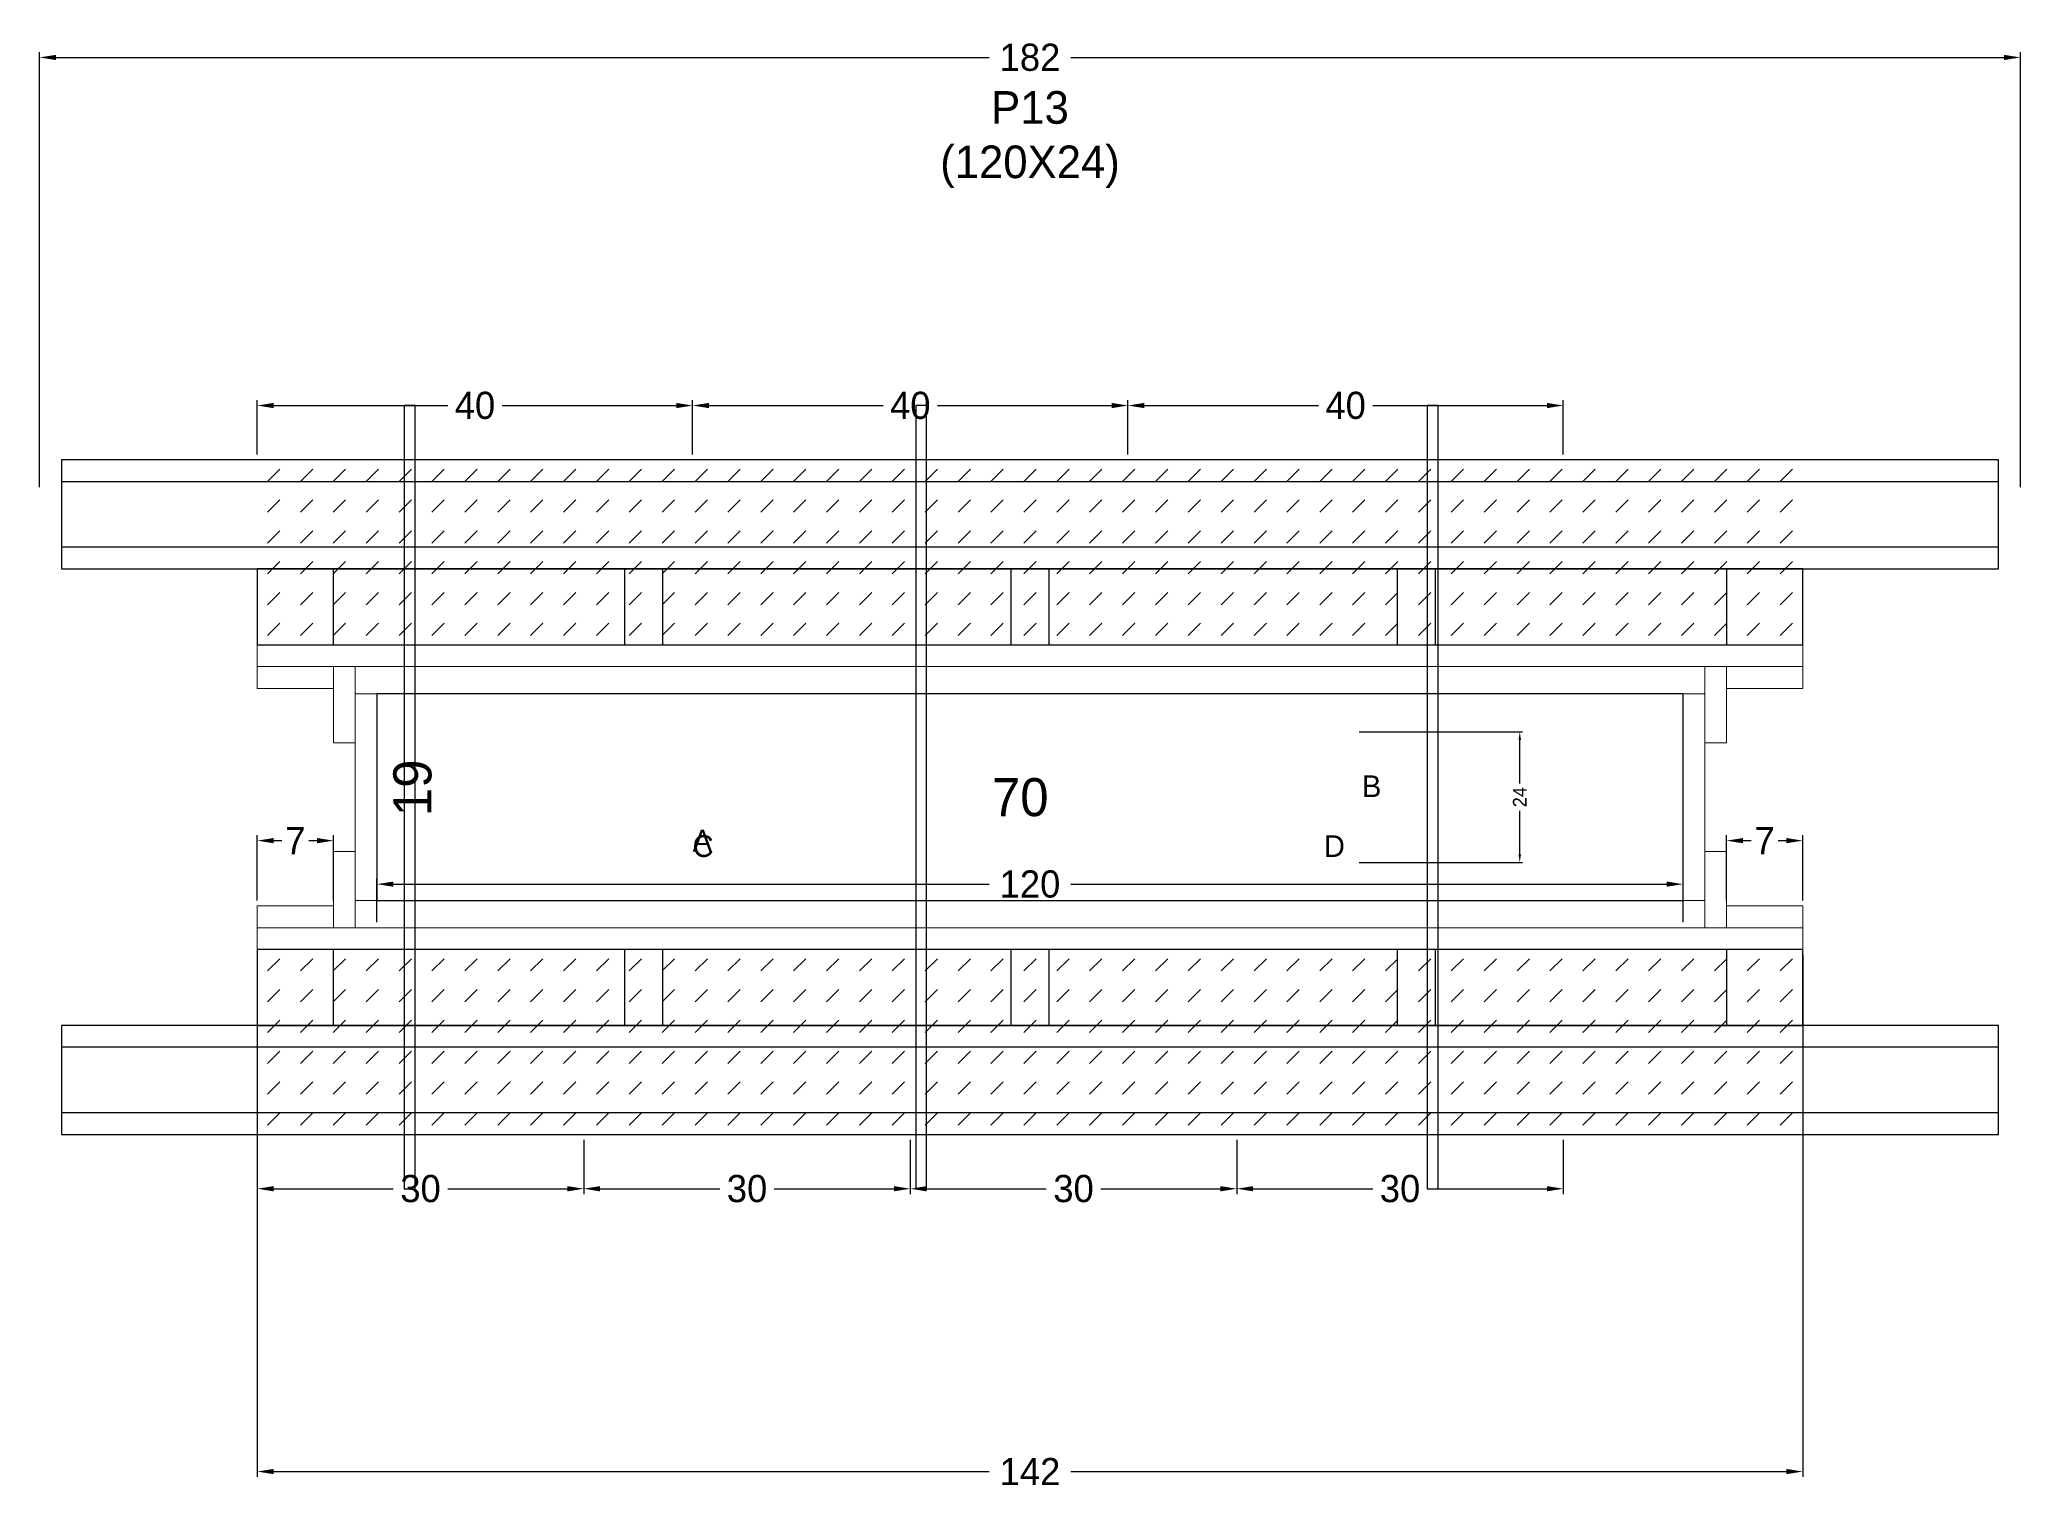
# Model space of a CAD drawing. Header units: centimetres. Extents: x -10500 to 4295, y -421 to 295.
# Drawn here: x -182 to 182, y 12.7 to 279.3 of the extents above; entities that cross this region are included whole.
import ezdxf

# ---------------------------------------------------------------- set-up
doc = ezdxf.new("R2010")
doc.units = ezdxf.units.CM
for name, color, linetype in [('CHAPA', 140, 'Continuous'), ('COTA', 241, 'Continuous'), ('Hachura', 251, 'Continuous'), ('Madeira', 30, 'Continuous'), ('NOMENCLATURA', 7, 'Continuous'), ('Painéis', 200, 'Continuous'), ('Perfil Metálico', 150, 'Continuous'), ('SARRAFO', 251, 'Continuous'), ('TEXTO_GERAL', 7, 'Continuous')]:
    doc.layers.add(name, color=color, linetype=linetype)
doc.dimstyles.new('cotax2', dxfattribs={"dimtxt": 2.5, "dimasz": 1.5, "dimexe": 0.5, "dimexo": 0.5, "dimgap": 0.5, "dimtad": 1, "dimcen": 2.5, "dimazin": 3, "dimtfac": 1, "dimtmove": 0, "dimatfit": 3})

msp = doc.modelspace()

# ---------------------------------------------------------------- texts
at = {"layer": 'COTA'}
msp.add_text('19', height=7, rotation=90, dxfattribs=at).set_placement((-110, 136.5))
msp.add_text('70', height=7, dxfattribs=at).set_placement((-7, 136.5))
at = {"layer": 'NOMENCLATURA', "insert": (0, 252), "char_height": 6, "attachment_point": 8}
msp.add_mtext('P13\\P(120X24)', dxfattribs=at)
at = {"layer": 'TEXTO_GERAL'}
for s, p in [('B', (61, 140)), ('A', (-62, 130)), ('C', (-62, 129)), ('D', (54, 129))]:
    msp.add_text(s, height=4, dxfattribs=at).set_placement(p)

# ---------------------------------------------------------------- blocks, each defined once
blk = doc.blocks.new('_CLOSEDFILLED')
at = {"color": 0, "linetype": 'BYBLOCK'}
blk.add_solid([(-1, 0.16), (0, 0), (-1, -0.16)], dxfattribs=at)
blk = doc.blocks.new('*D14')
for p, q in [((-142, 111), (-142, 15)), ((142, 111), (142, 15)), ((-139, 16), (-7.5, 16)), ((7.5, 16), (139, 16))]:
    blk.add_line(p, q)
at = {"layer": 'Defpoints'}
for p in [(-142, 112), (142, 112), (-142, 16)]:
    blk.add_point(p, dxfattribs=at)
at = {"layer": 'COTA', "xscale": 3, "yscale": 3, "rotation": 180}
blk.add_blockref('_CLOSEDFILLED', (-142, 16), dxfattribs=at)
at = {"layer": 'COTA', "xscale": 3, "yscale": 3}
blk.add_blockref('_CLOSEDFILLED', (142, 16), dxfattribs=at)
at = {"layer": 'COTA', "insert": (0, 16), "char_height": 5, "attachment_point": 5}
blk.add_mtext('142', dxfattribs=at)
blk = doc.blocks.new('*D15')
for p, q in [((-142, 77), (-142, 67)), ((-82, 77), (-82, 67)), ((-139, 68), (-117, 68)), ((-107, 68), (-85, 68))]:
    blk.add_line(p, q)
at = {"layer": 'Defpoints'}
for p in [(-142, 78), (-82, 78), (-142, 68)]:
    blk.add_point(p, dxfattribs=at)
at = {"layer": 'COTA', "xscale": 3, "yscale": 3, "rotation": 180}
blk.add_blockref('_CLOSEDFILLED', (-142, 68), dxfattribs=at)
at = {"layer": 'COTA', "xscale": 3, "yscale": 3}
blk.add_blockref('_CLOSEDFILLED', (-82, 68), dxfattribs=at)
at = {"layer": 'COTA', "insert": (-112, 68), "char_height": 5, "attachment_point": 5}
blk.add_mtext('30', dxfattribs=at)
blk = doc.blocks.new('*D16')
for p, q in [((-82, 77), (-82, 67)), ((-22, 77), (-22, 67)), ((-79, 68), (-57, 68)), ((-47, 68), (-25, 68))]:
    blk.add_line(p, q)
at = {"layer": 'Defpoints'}
for p in [(-82, 78), (-22, 78), (-82, 68)]:
    blk.add_point(p, dxfattribs=at)
at = {"layer": 'COTA', "xscale": 3, "yscale": 3, "rotation": 180}
blk.add_blockref('_CLOSEDFILLED', (-82, 68), dxfattribs=at)
at = {"layer": 'COTA', "xscale": 3, "yscale": 3}
blk.add_blockref('_CLOSEDFILLED', (-22, 68), dxfattribs=at)
at = {"layer": 'COTA', "insert": (-52, 68), "char_height": 5, "attachment_point": 5}
blk.add_mtext('30', dxfattribs=at)
blk = doc.blocks.new('*D17')
for p, q in [((-22, 77), (-22, 67)), ((38, 77), (38, 67)), ((-19, 68), (3, 68)), ((13, 68), (35, 68))]:
    blk.add_line(p, q)
at = {"layer": 'Defpoints'}
for p in [(-22, 78), (38, 78), (-22, 68)]:
    blk.add_point(p, dxfattribs=at)
at = {"layer": 'COTA', "xscale": 3, "yscale": 3, "rotation": 180}
blk.add_blockref('_CLOSEDFILLED', (-22, 68), dxfattribs=at)
at = {"layer": 'COTA', "xscale": 3, "yscale": 3}
blk.add_blockref('_CLOSEDFILLED', (38, 68), dxfattribs=at)
at = {"layer": 'COTA', "insert": (8, 68), "char_height": 5, "attachment_point": 5}
blk.add_mtext('30', dxfattribs=at)
blk = doc.blocks.new('*D18')
for p, q in [((38, 77), (38, 67)), ((98, 77), (98, 67)), ((41, 68), (63, 68)), ((73, 68), (95, 68))]:
    blk.add_line(p, q)
at = {"layer": 'Defpoints'}
for p in [(38, 78), (98, 78), (38, 68)]:
    blk.add_point(p, dxfattribs=at)
at = {"layer": 'COTA', "xscale": 3, "yscale": 3, "rotation": 180}
blk.add_blockref('_CLOSEDFILLED', (38, 68), dxfattribs=at)
at = {"layer": 'COTA', "xscale": 3, "yscale": 3}
blk.add_blockref('_CLOSEDFILLED', (98, 68), dxfattribs=at)
at = {"layer": 'COTA', "insert": (68, 68), "char_height": 5, "attachment_point": 5}
blk.add_mtext('30', dxfattribs=at)
blk = doc.blocks.new('*D19')
for p, q in [((-142, 203), (-142, 213)), ((-139, 212), (-107, 212)), ((-97, 212), (-65, 212)), ((-62, 203), (-62, 213))]:
    blk.add_line(p, q)
at = {"layer": 'Defpoints'}
for p in [(-142, 212), (-142, 202), (-62, 202)]:
    blk.add_point(p, dxfattribs=at)
at = {"layer": 'COTA', "xscale": 3, "yscale": 3, "rotation": 180}
blk.add_blockref('_CLOSEDFILLED', (-142, 212), dxfattribs=at)
at = {"layer": 'COTA', "xscale": 3, "yscale": 3}
blk.add_blockref('_CLOSEDFILLED', (-62, 212), dxfattribs=at)
at = {"layer": 'COTA', "insert": (-102, 212), "char_height": 5, "attachment_point": 5}
blk.add_mtext('40', dxfattribs=at)
blk = doc.blocks.new('*D20')
for p, q in [((-62, 203), (-62, 213)), ((-59, 212), (-27, 212)), ((-17, 212), (15, 212)), ((18, 203), (18, 213))]:
    blk.add_line(p, q)
at = {"layer": 'Defpoints'}
for p in [(-62, 212), (-62, 202), (18, 202)]:
    blk.add_point(p, dxfattribs=at)
at = {"layer": 'COTA', "xscale": 3, "yscale": 3, "rotation": 180}
blk.add_blockref('_CLOSEDFILLED', (-62, 212), dxfattribs=at)
at = {"layer": 'COTA', "xscale": 3, "yscale": 3}
blk.add_blockref('_CLOSEDFILLED', (18, 212), dxfattribs=at)
at = {"layer": 'COTA', "insert": (-22, 212), "char_height": 5, "attachment_point": 5}
blk.add_mtext('40', dxfattribs=at)
blk = doc.blocks.new('*D21')
for p, q in [((18, 203), (18, 213)), ((21, 212), (53, 212)), ((63, 212), (95, 212)), ((98, 203), (98, 213))]:
    blk.add_line(p, q)
at = {"layer": 'Defpoints'}
for p in [(18, 212), (18, 202), (98, 202)]:
    blk.add_point(p, dxfattribs=at)
at = {"layer": 'COTA', "xscale": 3, "yscale": 3, "rotation": 180}
blk.add_blockref('_CLOSEDFILLED', (18, 212), dxfattribs=at)
at = {"layer": 'COTA', "xscale": 3, "yscale": 3}
blk.add_blockref('_CLOSEDFILLED', (98, 212), dxfattribs=at)
at = {"layer": 'COTA', "insert": (58, 212), "char_height": 5, "attachment_point": 5}
blk.add_mtext('40', dxfattribs=at)
blk = doc.blocks.new('*D22')
for p, q in [((-120, 117), (-120, 125)), ((-117, 124), (-7.5, 124)), ((7.5, 124), (117, 124)), ((120, 117), (120, 125))]:
    blk.add_line(p, q)
at = {"layer": 'Defpoints'}
for p in [(-120, 124), (-120, 116), (120, 116)]:
    blk.add_point(p, dxfattribs=at)
at = {"layer": 'COTA', "xscale": 3, "yscale": 3, "rotation": 180}
blk.add_blockref('_CLOSEDFILLED', (-120, 124), dxfattribs=at)
at = {"layer": 'COTA', "xscale": 3, "yscale": 3}
blk.add_blockref('_CLOSEDFILLED', (120, 124), dxfattribs=at)
at = {"layer": 'COTA', "insert": (0, 124), "char_height": 5, "attachment_point": 5}
blk.add_mtext('120', dxfattribs=at)
blk = doc.blocks.new('*D23')
for p, q in [((60.5, 152), (90.5, 152)), ((90, 142.5), (90, 150.5)), ((90, 129.5), (90, 137.5)), ((60.5, 128), (90.5, 128))]:
    blk.add_line(p, q)
at = {"layer": 'Defpoints'}
for p in [(60, 152), (60, 128), (90, 128)]:
    blk.add_point(p, dxfattribs=at)
at = {"layer": 'COTA', "xscale": 1.5, "yscale": 1.5}
for p, rotation in [((90, 152), 90), ((90, 128), 270)]:
    blk.add_blockref('_CLOSEDFILLED', p, dxfattribs=dict(at, rotation=rotation))
at = {"layer": 'COTA', "insert": (90, 140), "char_height": 2.5, "attachment_point": 5, "rotation": 90}
blk.add_mtext('24', dxfattribs=at)
blk = doc.blocks.new('*D24')
for p, q in [((-142, 121), (-142, 133)), ((-139, 132), (-137.5, 132)), ((-132.5, 132), (-131, 132)), ((-128, 121), (-128, 133))]:
    blk.add_line(p, q)
at = {"layer": 'Defpoints'}
for p in [(-142, 132), (-142, 120), (-128, 120)]:
    blk.add_point(p, dxfattribs=at)
at = {"layer": 'COTA', "xscale": 3, "yscale": 3, "rotation": 180}
blk.add_blockref('_CLOSEDFILLED', (-142, 132), dxfattribs=at)
at = {"layer": 'COTA', "xscale": 3, "yscale": 3}
blk.add_blockref('_CLOSEDFILLED', (-128, 132), dxfattribs=at)
at = {"layer": 'COTA', "insert": (-135, 132), "char_height": 5, "attachment_point": 5}
blk.add_mtext('7', dxfattribs=at)
blk = doc.blocks.new('*D25')
for p, q in [((128, 121), (128, 133)), ((131, 132), (132.5, 132)), ((137.5, 132), (139, 132)), ((142, 121), (142, 133))]:
    blk.add_line(p, q)
at = {"layer": 'Defpoints'}
for p in [(128, 132), (128, 120), (142, 120)]:
    blk.add_point(p, dxfattribs=at)
at = {"layer": 'COTA', "xscale": 3, "yscale": 3, "rotation": 180}
blk.add_blockref('_CLOSEDFILLED', (128, 132), dxfattribs=at)
at = {"layer": 'COTA', "xscale": 3, "yscale": 3}
blk.add_blockref('_CLOSEDFILLED', (142, 132), dxfattribs=at)
at = {"layer": 'COTA', "insert": (135, 132), "char_height": 5, "attachment_point": 5}
blk.add_mtext('7', dxfattribs=at)
blk = doc.blocks.new('*D26')
for p, q in [((-182, 197), (-182, 277)), ((182, 197), (182, 277)), ((-179, 276), (-7.5, 276)), ((7.5, 276), (179, 276))]:
    blk.add_line(p, q)
at = {"layer": 'Defpoints'}
for p in [(-182, 276), (-182, 196), (182, 196)]:
    blk.add_point(p, dxfattribs=at)
at = {"layer": 'cota', "xscale": 3, "yscale": 3, "rotation": 180}
blk.add_blockref('_CLOSEDFILLED', (-182, 276), dxfattribs=at)
at = {"layer": 'cota', "xscale": 3, "yscale": 3}
blk.add_blockref('_CLOSEDFILLED', (182, 276), dxfattribs=at)
at = {"layer": 'cota', "insert": (0, 276), "char_height": 5, "attachment_point": 5}
blk.add_mtext('182', dxfattribs=at)

# ---------------------------------------------------------------- dimensions: what is measured, and where the dimension line sits
at = {"layer": 'cota'}
dim = msp.add_linear_dim(base=(-182, 276), p1=(-182, 196), p2=(182, 196), dimstyle='cotax2', dxfattribs=at)
dim.commit()
dim.dimension.update_dxf_attribs({"geometry": '*D26', "text_midpoint": (0, 276)})
at = {"layer": 'COTA'}
for base, p1, p2, picture, middle in [((-142, 212), (-142, 202), (-62, 202), '*D19', (-102, 212)), ((-62, 212), (-62, 202), (18, 202), '*D20', (-22, 212)), ((18, 212), (18, 202), (98, 202), '*D21', (58, 212)), ((-142, 132), (-142, 120), (-128, 120), '*D24', (-135, 132)), ((128, 132), (128, 120), (142, 120), '*D25', (135, 132)), ((-120, 124), (-120, 116), (120, 116), '*D22', (0, 124)), ((-142, 16), (-142, 112), (142, 112), '*D14', (0, 16)), ((-142, 68), (-142, 78), (-82, 78), '*D15', (-112, 68)), ((-82, 68), (-82, 78), (-22, 78), '*D16', (-52, 68)), ((-22, 68), (-22, 78), (38, 78), '*D17', (8, 68)), ((38, 68), (38, 78), (98, 78), '*D18', (68, 68))]:
    dim = msp.add_linear_dim(base=base, p1=p1, p2=p2, dimstyle='cotax2', dxfattribs=at)
    dim.commit()
    dim.dimension.update_dxf_attribs({"geometry": picture, "text_midpoint": middle})
dim = msp.add_linear_dim(base=(90, 128), p1=(60, 128), p2=(60, 152), angle=90, dimstyle='cotax2', dxfattribs=at)
dim.commit()
dim.dimension.update_dxf_attribs({"geometry": '*D23', "text_midpoint": (90, 140)})

# ---------------------------------------------------------------- linework, layer by layer
at = {"layer": 'CHAPA', "lineweight": 18}
for points in [[(-142, 164), (142, 164), (142, 168), (-142, 168)], [(-142, 164), (142, 164), (142, 168), (-142, 168)], [(-124, 121), (-120, 121), (-120, 159), (-124, 159)], [(-124, 121), (-120, 121), (-120, 159), (-124, 159)], [(120, 121), (124, 121), (124, 159), (120, 159)], [(120, 121), (124, 121), (124, 159), (120, 159)], [(-142, 112), (142, 112), (142, 116), (-142, 116)], [(-142, 112), (142, 112), (142, 116), (-142, 116)]]:
    msp.add_lwpolyline(points, close=True, dxfattribs=at)
at = {"layer": 'Hachura'}
for p, q in [((-140.112, 198.033), (-137.845, 200.3)), ((-134.07, 198.033), (-131.803, 200.3)), ((-128.027, 198.033), (-125.76, 200.3)), ((-121.984, 198.033), (-119.718, 200.3)), ((-115.942, 198.033), (-113.675, 200.3)), ((-109.899, 198.033), (-107.633, 200.3)), ((-103.857, 198.033), (-101.59, 200.3)), ((-97.814, 198.033), (-95.548, 200.3)), ((-91.772, 198.033), (-89.505, 200.3)), ((-85.729, 198.033), (-83.462, 200.3)), ((-79.687, 198.033), (-77.42, 200.3)), ((-73.644, 198.033), (-71.377, 200.3)), ((-67.601, 198.033), (-65.335, 200.3)), ((-61.559, 198.033), (-59.292, 200.3)), ((-55.516, 198.033), (-53.25, 200.3)), ((-49.474, 198.033), (-47.207, 200.3)), ((-43.431, 198.033), (-41.165, 200.3)), ((-37.389, 198.033), (-35.122, 200.3)), ((-31.346, 198.033), (-29.079, 200.3)), ((-25.304, 198.033), (-23.037, 200.3)), ((-19.261, 198.033), (-16.994, 200.3)), ((-13.218, 198.033), (-10.952, 200.3)), ((-7.176, 198.033), (-4.909, 200.3)), ((-1.133, 198.033), (1.133, 200.3)), ((4.909, 198.033), (7.176, 200.3)), ((10.952, 198.033), (13.218, 200.3)), ((16.994, 198.033), (19.261, 200.3)), ((23.037, 198.033), (25.304, 200.3)), ((29.079, 198.033), (31.346, 200.3)), ((35.122, 198.033), (37.389, 200.3)), ((41.165, 198.033), (43.431, 200.3)), ((47.207, 198.033), (49.474, 200.3)), ((53.25, 198.033), (55.516, 200.3)), ((59.292, 198.033), (61.559, 200.3)), ((65.335, 198.033), (67.601, 200.3)), ((71.377, 198.033), (73.644, 200.3)), ((77.42, 198.033), (79.687, 200.3)), ((83.462, 198.033), (85.729, 200.3)), ((89.505, 198.033), (91.772, 200.3)), ((95.548, 198.033), (97.814, 200.3)), ((101.59, 198.033), (103.857, 200.3)), ((107.633, 198.033), (109.899, 200.3)), ((113.675, 198.033), (115.942, 200.3)), ((119.718, 198.033), (121.984, 200.3)), ((125.76, 198.033), (128.027, 200.3)), ((131.803, 198.033), (134.07, 200.3)), ((137.845, 198.033), (140.112, 200.3)), ((-140.112, 192.367), (-137.845, 194.633)), ((-134.07, 192.367), (-131.803, 194.633)), ((-128.027, 192.367), (-125.76, 194.633)), ((-121.984, 192.367), (-119.718, 194.633)), ((-115.942, 192.367), (-113.675, 194.633)), ((-109.899, 192.367), (-107.633, 194.633)), ((-103.857, 192.367), (-101.59, 194.633)), ((-97.814, 192.367), (-95.548, 194.633)), ((-91.772, 192.367), (-89.505, 194.633)), ((-85.729, 192.367), (-83.462, 194.633)), ((-79.687, 192.367), (-77.42, 194.633)), ((-73.644, 192.367), (-71.377, 194.633)), ((-67.601, 192.367), (-65.335, 194.633)), ((-61.559, 192.367), (-59.292, 194.633)), ((-55.516, 192.367), (-53.25, 194.633)), ((-49.474, 192.367), (-47.207, 194.633)), ((-43.431, 192.367), (-41.165, 194.633)), ((-37.389, 192.367), (-35.122, 194.633)), ((-31.346, 192.367), (-29.079, 194.633)), ((-25.304, 192.367), (-23.037, 194.633)), ((-19.261, 192.367), (-16.994, 194.633)), ((-13.218, 192.367), (-10.952, 194.633)), ((-7.176, 192.367), (-4.909, 194.633)), ((-1.133, 192.367), (1.133, 194.633)), ((4.909, 192.367), (7.176, 194.633)), ((10.952, 192.367), (13.218, 194.633)), ((16.994, 192.367), (19.261, 194.633)), ((23.037, 192.367), (25.304, 194.633)), ((29.079, 192.367), (31.346, 194.633)), ((35.122, 192.367), (37.389, 194.633)), ((41.165, 192.367), (43.431, 194.633)), ((47.207, 192.367), (49.474, 194.633)), ((53.25, 192.367), (55.516, 194.633)), ((59.292, 192.367), (61.559, 194.633)), ((65.335, 192.367), (67.601, 194.633)), ((71.377, 192.367), (73.644, 194.633)), ((77.42, 192.367), (79.687, 194.633)), ((83.462, 192.367), (85.729, 194.633)), ((89.505, 192.367), (91.772, 194.633)), ((95.548, 192.367), (97.814, 194.633)), ((101.59, 192.367), (103.857, 194.633)), ((107.633, 192.367), (109.899, 194.633)), ((113.675, 192.367), (115.942, 194.633)), ((119.718, 192.367), (121.984, 194.633)), ((125.76, 192.367), (128.027, 194.633)), ((131.803, 192.367), (134.07, 194.633)), ((137.845, 192.367), (140.112, 194.633)), ((-140.112, 186.7), (-137.845, 188.967)), ((-134.07, 186.7), (-131.803, 188.967)), ((-128.027, 186.7), (-125.76, 188.967)), ((-121.984, 186.7), (-119.718, 188.967)), ((-115.942, 186.7), (-113.675, 188.967)), ((-109.899, 186.7), (-107.633, 188.967)), ((-103.857, 186.7), (-101.59, 188.967)), ((-97.814, 186.7), (-95.548, 188.967)), ((-91.772, 186.7), (-89.505, 188.967)), ((-85.729, 186.7), (-83.462, 188.967)), ((-79.687, 186.7), (-77.42, 188.967)), ((-73.644, 186.7), (-71.377, 188.967)), ((-67.601, 186.7), (-65.335, 188.967)), ((-61.559, 186.7), (-59.292, 188.967)), ((-55.516, 186.7), (-53.25, 188.967)), ((-49.474, 186.7), (-47.207, 188.967)), ((-43.431, 186.7), (-41.165, 188.967)), ((-37.389, 186.7), (-35.122, 188.967)), ((-31.346, 186.7), (-29.079, 188.967)), ((-25.304, 186.7), (-23.037, 188.967)), ((-19.261, 186.7), (-16.994, 188.967)), ((-13.218, 186.7), (-10.952, 188.967)), ((-7.176, 186.7), (-4.909, 188.967)), ((-1.133, 186.7), (1.133, 188.967)), ((4.909, 186.7), (7.176, 188.967)), ((10.952, 186.7), (13.218, 188.967)), ((16.994, 186.7), (19.261, 188.967)), ((23.037, 186.7), (25.304, 188.967)), ((29.079, 186.7), (31.346, 188.967)), ((35.122, 186.7), (37.389, 188.967)), ((41.165, 186.7), (43.431, 188.967)), ((47.207, 186.7), (49.474, 188.967)), ((53.25, 186.7), (55.516, 188.967)), ((59.292, 186.7), (61.559, 188.967)), ((65.335, 186.7), (67.601, 188.967)), ((71.377, 186.7), (73.644, 188.967)), ((77.42, 186.7), (79.687, 188.967)), ((83.462, 186.7), (85.729, 188.967)), ((89.505, 186.7), (91.772, 188.967)), ((95.548, 186.7), (97.814, 188.967)), ((101.59, 186.7), (103.857, 188.967)), ((107.633, 186.7), (109.899, 188.967)), ((113.675, 186.7), (115.942, 188.967)), ((119.718, 186.7), (121.984, 188.967)), ((125.76, 186.7), (128.027, 188.967)), ((131.803, 186.7), (134.07, 188.967)), ((137.845, 186.7), (140.112, 188.967)), ((-140.112, 181.033), (-137.845, 183.3)), ((-134.07, 181.033), (-131.803, 183.3)), ((-128.027, 181.033), (-125.76, 183.3)), ((-121.984, 181.033), (-119.718, 183.3)), ((-115.942, 181.033), (-113.675, 183.3)), ((-109.899, 181.033), (-107.633, 183.3)), ((-103.857, 181.033), (-101.59, 183.3)), ((-97.814, 181.033), (-95.548, 183.3)), ((-91.772, 181.033), (-89.505, 183.3)), ((-85.729, 181.033), (-83.462, 183.3)), ((-79.687, 181.033), (-77.42, 183.3)), ((-73.644, 181.033), (-71.377, 183.3)), ((-67.601, 181.033), (-65.335, 183.3)), ((-61.559, 181.033), (-59.292, 183.3)), ((-55.516, 181.033), (-53.25, 183.3)), ((-49.474, 181.033), (-47.207, 183.3)), ((-43.431, 181.033), (-41.165, 183.3)), ((-37.389, 181.033), (-35.122, 183.3)), ((-31.346, 181.033), (-29.079, 183.3)), ((-25.304, 181.033), (-23.037, 183.3)), ((-19.261, 181.033), (-16.994, 183.3)), ((-13.218, 181.033), (-10.952, 183.3)), ((-7.176, 181.033), (-4.909, 183.3)), ((-1.133, 181.033), (1.133, 183.3)), ((4.909, 181.033), (7.176, 183.3)), ((10.952, 181.033), (13.218, 183.3)), ((16.994, 181.033), (19.261, 183.3)), ((23.037, 181.033), (25.304, 183.3)), ((29.079, 181.033), (31.346, 183.3)), ((35.122, 181.033), (37.389, 183.3)), ((41.165, 181.033), (43.431, 183.3)), ((47.207, 181.033), (49.474, 183.3)), ((53.25, 181.033), (55.516, 183.3)), ((59.292, 181.033), (61.559, 183.3)), ((65.335, 181.033), (67.601, 183.3)), ((71.377, 181.033), (73.644, 183.3)), ((77.42, 181.033), (79.687, 183.3)), ((83.462, 181.033), (85.729, 183.3)), ((89.505, 181.033), (91.772, 183.3)), ((95.548, 181.033), (97.814, 183.3)), ((101.59, 181.033), (103.857, 183.3)), ((107.633, 181.033), (109.899, 183.3)), ((113.675, 181.033), (115.942, 183.3)), ((119.718, 181.033), (121.984, 183.3)), ((125.76, 181.033), (128.027, 183.3)), ((131.803, 181.033), (134.07, 183.3)), ((137.845, 181.033), (140.112, 183.3)), ((-140.112, 175.367), (-137.845, 177.633)), ((-134.07, 175.367), (-131.803, 177.633)), ((-128.027, 175.367), (-125.76, 177.633)), ((-121.984, 175.367), (-119.718, 177.633)), ((-115.942, 175.367), (-113.675, 177.633)), ((-109.899, 175.367), (-107.633, 177.633)), ((-103.857, 175.367), (-101.59, 177.633)), ((-97.814, 175.367), (-95.548, 177.633)), ((-91.772, 175.367), (-89.505, 177.633)), ((-85.729, 175.367), (-83.462, 177.633)), ((-79.687, 175.367), (-77.42, 177.633)), ((-73.644, 175.367), (-71.377, 177.633)), ((-67.601, 175.367), (-65.335, 177.633)), ((-61.559, 175.367), (-59.292, 177.633)), ((-55.516, 175.367), (-53.25, 177.633)), ((-49.474, 175.367), (-47.207, 177.633)), ((-43.431, 175.367), (-41.165, 177.633)), ((-37.389, 175.367), (-35.122, 177.633)), ((-31.346, 175.367), (-29.079, 177.633)), ((-25.304, 175.367), (-23.037, 177.633)), ((-19.261, 175.367), (-16.994, 177.633)), ((-13.218, 175.367), (-10.952, 177.633)), ((-7.176, 175.367), (-4.909, 177.633)), ((-1.133, 175.367), (1.133, 177.633)), ((4.909, 175.367), (7.176, 177.633)), ((10.952, 175.367), (13.218, 177.633)), ((16.994, 175.367), (19.261, 177.633)), ((23.037, 175.367), (25.304, 177.633)), ((29.079, 175.367), (31.346, 177.633)), ((35.122, 175.367), (37.389, 177.633)), ((41.165, 175.367), (43.431, 177.633)), ((47.207, 175.367), (49.474, 177.633)), ((53.25, 175.367), (55.516, 177.633)), ((59.292, 175.367), (61.559, 177.633)), ((65.335, 175.367), (67.601, 177.633)), ((71.377, 175.367), (73.644, 177.633)), ((77.42, 175.367), (79.687, 177.633)), ((83.462, 175.367), (85.729, 177.633)), ((89.505, 175.367), (91.772, 177.633)), ((95.548, 175.367), (97.814, 177.633)), ((101.59, 175.367), (103.857, 177.633)), ((107.633, 175.367), (109.899, 177.633)), ((113.675, 175.367), (115.942, 177.633)), ((119.718, 175.367), (121.984, 177.633)), ((125.76, 175.367), (128.027, 177.633)), ((131.803, 175.367), (134.07, 177.633)), ((137.845, 175.367), (140.112, 177.633)), ((-140.112, 169.7), (-137.845, 171.967)), ((-134.07, 169.7), (-131.803, 171.967)), ((-128.027, 169.7), (-125.76, 171.967)), ((-121.984, 169.7), (-119.718, 171.967)), ((-115.942, 169.7), (-113.675, 171.967)), ((-109.899, 169.7), (-107.633, 171.967)), ((-103.857, 169.7), (-101.59, 171.967)), ((-97.814, 169.7), (-95.548, 171.967)), ((-91.772, 169.7), (-89.505, 171.967)), ((-85.729, 169.7), (-83.462, 171.967)), ((-79.687, 169.7), (-77.42, 171.967)), ((-73.644, 169.7), (-71.377, 171.967)), ((-67.601, 169.7), (-65.335, 171.967)), ((-61.559, 169.7), (-59.292, 171.967)), ((-55.516, 169.7), (-53.25, 171.967)), ((-49.474, 169.7), (-47.207, 171.967)), ((-43.431, 169.7), (-41.165, 171.967)), ((-37.389, 169.7), (-35.122, 171.967)), ((-31.346, 169.7), (-29.079, 171.967)), ((-25.304, 169.7), (-23.037, 171.967)), ((-19.261, 169.7), (-16.994, 171.967)), ((-13.218, 169.7), (-10.952, 171.967)), ((-7.176, 169.7), (-4.909, 171.967)), ((-1.133, 169.7), (1.133, 171.967)), ((4.909, 169.7), (7.176, 171.967)), ((10.952, 169.7), (13.218, 171.967)), ((16.994, 169.7), (19.261, 171.967)), ((23.037, 169.7), (25.304, 171.967)), ((29.079, 169.7), (31.346, 171.967)), ((35.122, 169.7), (37.389, 171.967)), ((41.165, 169.7), (43.431, 171.967)), ((47.207, 169.7), (49.474, 171.967)), ((53.25, 169.7), (55.516, 171.967)), ((59.292, 169.7), (61.559, 171.967)), ((65.335, 169.7), (67.601, 171.967)), ((71.377, 169.7), (73.644, 171.967)), ((77.42, 169.7), (79.687, 171.967)), ((83.462, 169.7), (85.729, 171.967)), ((89.505, 169.7), (91.772, 171.967)), ((95.548, 169.7), (97.814, 171.967)), ((101.59, 169.7), (103.857, 171.967)), ((107.633, 169.7), (109.899, 171.967)), ((113.675, 169.7), (115.942, 171.967)), ((119.718, 169.7), (121.984, 171.967)), ((125.76, 169.7), (128.027, 171.967)), ((131.803, 169.7), (134.07, 171.967)), ((137.845, 169.7), (140.112, 171.967)), ((-140.112, 108.033), (-137.845, 110.3)), ((-134.07, 108.033), (-131.803, 110.3)), ((-128.027, 108.033), (-125.76, 110.3)), ((-121.984, 108.033), (-119.718, 110.3)), ((-115.942, 108.033), (-113.675, 110.3)), ((-109.899, 108.033), (-107.633, 110.3)), ((-103.857, 108.033), (-101.59, 110.3)), ((-97.814, 108.033), (-95.548, 110.3)), ((-91.772, 108.033), (-89.505, 110.3)), ((-85.729, 108.033), (-83.462, 110.3)), ((-79.687, 108.033), (-77.42, 110.3)), ((-73.644, 108.033), (-71.377, 110.3)), ((-67.601, 108.033), (-65.335, 110.3)), ((-61.559, 108.033), (-59.292, 110.3)), ((-55.516, 108.033), (-53.25, 110.3)), ((-49.474, 108.033), (-47.207, 110.3)), ((-43.431, 108.033), (-41.165, 110.3)), ((-37.389, 108.033), (-35.122, 110.3)), ((-31.346, 108.033), (-29.079, 110.3)), ((-25.304, 108.033), (-23.037, 110.3)), ((-19.261, 108.033), (-16.994, 110.3)), ((-13.218, 108.033), (-10.952, 110.3)), ((-7.176, 108.033), (-4.909, 110.3)), ((-1.133, 108.033), (1.133, 110.3)), ((4.909, 108.033), (7.176, 110.3)), ((10.952, 108.033), (13.218, 110.3)), ((16.994, 108.033), (19.261, 110.3)), ((23.037, 108.033), (25.304, 110.3)), ((29.079, 108.033), (31.346, 110.3)), ((35.122, 108.033), (37.389, 110.3)), ((41.165, 108.033), (43.431, 110.3)), ((47.207, 108.033), (49.474, 110.3)), ((53.25, 108.033), (55.516, 110.3)), ((59.292, 108.033), (61.559, 110.3)), ((65.335, 108.033), (67.601, 110.3)), ((71.377, 108.033), (73.644, 110.3)), ((77.42, 108.033), (79.687, 110.3)), ((83.462, 108.033), (85.729, 110.3)), ((89.505, 108.033), (91.772, 110.3)), ((95.548, 108.033), (97.814, 110.3)), ((101.59, 108.033), (103.857, 110.3)), ((107.633, 108.033), (109.899, 110.3)), ((113.675, 108.033), (115.942, 110.3)), ((119.718, 108.033), (121.984, 110.3)), ((125.76, 108.033), (128.027, 110.3)), ((131.803, 108.033), (134.07, 110.3)), ((137.845, 108.033), (140.112, 110.3)), ((-140.112, 102.367), (-137.845, 104.633)), ((-134.07, 102.367), (-131.803, 104.633)), ((-128.027, 102.367), (-125.76, 104.633)), ((-121.984, 102.367), (-119.718, 104.633)), ((-115.942, 102.367), (-113.675, 104.633)), ((-109.899, 102.367), (-107.633, 104.633)), ((-103.857, 102.367), (-101.59, 104.633)), ((-97.814, 102.367), (-95.548, 104.633)), ((-91.772, 102.367), (-89.505, 104.633)), ((-85.729, 102.367), (-83.462, 104.633)), ((-79.687, 102.367), (-77.42, 104.633)), ((-73.644, 102.367), (-71.377, 104.633)), ((-67.601, 102.367), (-65.335, 104.633)), ((-61.559, 102.367), (-59.292, 104.633)), ((-55.516, 102.367), (-53.25, 104.633)), ((-49.474, 102.367), (-47.207, 104.633)), ((-43.431, 102.367), (-41.165, 104.633)), ((-37.389, 102.367), (-35.122, 104.633)), ((-31.346, 102.367), (-29.079, 104.633)), ((-25.304, 102.367), (-23.037, 104.633)), ((-19.261, 102.367), (-16.994, 104.633)), ((-13.218, 102.367), (-10.952, 104.633)), ((-7.176, 102.367), (-4.909, 104.633)), ((-1.133, 102.367), (1.133, 104.633)), ((4.909, 102.367), (7.176, 104.633)), ((10.952, 102.367), (13.218, 104.633)), ((16.994, 102.367), (19.261, 104.633)), ((23.037, 102.367), (25.304, 104.633)), ((29.079, 102.367), (31.346, 104.633)), ((35.122, 102.367), (37.389, 104.633)), ((41.165, 102.367), (43.431, 104.633)), ((47.207, 102.367), (49.474, 104.633)), ((53.25, 102.367), (55.516, 104.633)), ((59.292, 102.367), (61.559, 104.633)), ((65.335, 102.367), (67.601, 104.633)), ((71.377, 102.367), (73.644, 104.633)), ((77.42, 102.367), (79.687, 104.633)), ((83.462, 102.367), (85.729, 104.633)), ((89.505, 102.367), (91.772, 104.633)), ((95.548, 102.367), (97.814, 104.633)), ((101.59, 102.367), (103.857, 104.633)), ((107.633, 102.367), (109.899, 104.633)), ((113.675, 102.367), (115.942, 104.633)), ((119.718, 102.367), (121.984, 104.633)), ((125.76, 102.367), (128.027, 104.633)), ((131.803, 102.367), (134.07, 104.633)), ((137.845, 102.367), (140.112, 104.633)), ((-140.112, 96.7), (-137.845, 98.967)), ((-134.07, 96.7), (-131.803, 98.967)), ((-128.027, 96.7), (-125.76, 98.967)), ((-121.984, 96.7), (-119.718, 98.967)), ((-115.942, 96.7), (-113.675, 98.967)), ((-109.899, 96.7), (-107.633, 98.967)), ((-103.857, 96.7), (-101.59, 98.967)), ((-97.814, 96.7), (-95.548, 98.967)), ((-91.772, 96.7), (-89.505, 98.967)), ((-85.729, 96.7), (-83.462, 98.967)), ((-79.687, 96.7), (-77.42, 98.967)), ((-73.644, 96.7), (-71.377, 98.967)), ((-67.601, 96.7), (-65.335, 98.967)), ((-61.559, 96.7), (-59.292, 98.967)), ((-55.516, 96.7), (-53.25, 98.967)), ((-49.474, 96.7), (-47.207, 98.967)), ((-43.431, 96.7), (-41.165, 98.967)), ((-37.389, 96.7), (-35.122, 98.967)), ((-31.346, 96.7), (-29.079, 98.967)), ((-25.304, 96.7), (-23.037, 98.967)), ((-19.261, 96.7), (-16.994, 98.967)), ((-13.218, 96.7), (-10.952, 98.967)), ((-7.176, 96.7), (-4.909, 98.967)), ((-1.133, 96.7), (1.133, 98.967)), ((4.909, 96.7), (7.176, 98.967)), ((10.952, 96.7), (13.218, 98.967)), ((16.994, 96.7), (19.261, 98.967)), ((23.037, 96.7), (25.304, 98.967)), ((29.079, 96.7), (31.346, 98.967)), ((35.122, 96.7), (37.389, 98.967)), ((41.165, 96.7), (43.431, 98.967)), ((47.207, 96.7), (49.474, 98.967)), ((53.25, 96.7), (55.516, 98.967)), ((59.292, 96.7), (61.559, 98.967)), ((65.335, 96.7), (67.601, 98.967)), ((71.377, 96.7), (73.644, 98.967)), ((77.42, 96.7), (79.687, 98.967)), ((83.462, 96.7), (85.729, 98.967)), ((89.505, 96.7), (91.772, 98.967)), ((95.548, 96.7), (97.814, 98.967)), ((101.59, 96.7), (103.857, 98.967)), ((107.633, 96.7), (109.899, 98.967)), ((113.675, 96.7), (115.942, 98.967)), ((119.718, 96.7), (121.984, 98.967)), ((125.76, 96.7), (128.027, 98.967)), ((131.803, 96.7), (134.07, 98.967)), ((137.845, 96.7), (140.112, 98.967)), ((-140.112, 91.033), (-137.845, 93.3)), ((-134.07, 91.033), (-131.803, 93.3)), ((-128.027, 91.033), (-125.76, 93.3)), ((-121.984, 91.033), (-119.718, 93.3)), ((-115.942, 91.033), (-113.675, 93.3)), ((-109.899, 91.033), (-107.633, 93.3)), ((-103.857, 91.033), (-101.59, 93.3)), ((-97.814, 91.033), (-95.548, 93.3)), ((-91.772, 91.033), (-89.505, 93.3)), ((-85.729, 91.033), (-83.462, 93.3)), ((-79.687, 91.033), (-77.42, 93.3)), ((-73.644, 91.033), (-71.377, 93.3)), ((-67.601, 91.033), (-65.335, 93.3)), ((-61.559, 91.033), (-59.292, 93.3)), ((-55.516, 91.033), (-53.25, 93.3)), ((-49.474, 91.033), (-47.207, 93.3)), ((-43.431, 91.033), (-41.165, 93.3)), ((-37.389, 91.033), (-35.122, 93.3)), ((-31.346, 91.033), (-29.079, 93.3)), ((-25.304, 91.033), (-23.037, 93.3)), ((-19.261, 91.033), (-16.994, 93.3)), ((-13.218, 91.033), (-10.952, 93.3)), ((-7.176, 91.033), (-4.909, 93.3)), ((-1.133, 91.033), (1.133, 93.3)), ((4.909, 91.033), (7.176, 93.3)), ((10.952, 91.033), (13.218, 93.3)), ((16.994, 91.033), (19.261, 93.3)), ((23.037, 91.033), (25.304, 93.3)), ((29.079, 91.033), (31.346, 93.3)), ((35.122, 91.033), (37.389, 93.3)), ((41.165, 91.033), (43.431, 93.3)), ((47.207, 91.033), (49.474, 93.3)), ((53.25, 91.033), (55.516, 93.3)), ((59.292, 91.033), (61.559, 93.3)), ((65.335, 91.033), (67.601, 93.3)), ((71.377, 91.033), (73.644, 93.3)), ((77.42, 91.033), (79.687, 93.3)), ((83.462, 91.033), (85.729, 93.3)), ((89.505, 91.033), (91.772, 93.3)), ((95.548, 91.033), (97.814, 93.3)), ((101.59, 91.033), (103.857, 93.3)), ((107.633, 91.033), (109.899, 93.3)), ((113.675, 91.033), (115.942, 93.3)), ((119.718, 91.033), (121.984, 93.3)), ((125.76, 91.033), (128.027, 93.3)), ((131.803, 91.033), (134.07, 93.3)), ((137.845, 91.033), (140.112, 93.3)), ((-140.112, 85.367), (-137.845, 87.633)), ((-134.07, 85.367), (-131.803, 87.633)), ((-128.027, 85.367), (-125.76, 87.633)), ((-121.984, 85.367), (-119.718, 87.633)), ((-115.942, 85.367), (-113.675, 87.633)), ((-109.899, 85.367), (-107.633, 87.633)), ((-103.857, 85.367), (-101.59, 87.633)), ((-97.814, 85.367), (-95.548, 87.633)), ((-91.772, 85.367), (-89.505, 87.633)), ((-85.729, 85.367), (-83.462, 87.633)), ((-79.687, 85.367), (-77.42, 87.633)), ((-73.644, 85.367), (-71.377, 87.633)), ((-67.601, 85.367), (-65.335, 87.633)), ((-61.559, 85.367), (-59.292, 87.633)), ((-55.516, 85.367), (-53.25, 87.633)), ((-49.474, 85.367), (-47.207, 87.633)), ((-43.431, 85.367), (-41.165, 87.633)), ((-37.389, 85.367), (-35.122, 87.633)), ((-31.346, 85.367), (-29.079, 87.633)), ((-25.304, 85.367), (-23.037, 87.633)), ((-19.261, 85.367), (-16.994, 87.633)), ((-13.218, 85.367), (-10.952, 87.633)), ((-7.176, 85.367), (-4.909, 87.633)), ((-1.133, 85.367), (1.133, 87.633)), ((4.909, 85.367), (7.176, 87.633)), ((10.952, 85.367), (13.218, 87.633)), ((16.994, 85.367), (19.261, 87.633)), ((23.037, 85.367), (25.304, 87.633)), ((29.079, 85.367), (31.346, 87.633)), ((35.122, 85.367), (37.389, 87.633)), ((41.165, 85.367), (43.431, 87.633)), ((47.207, 85.367), (49.474, 87.633)), ((53.25, 85.367), (55.516, 87.633)), ((59.292, 85.367), (61.559, 87.633)), ((65.335, 85.367), (67.601, 87.633)), ((71.377, 85.367), (73.644, 87.633)), ((77.42, 85.367), (79.687, 87.633)), ((83.462, 85.367), (85.729, 87.633)), ((89.505, 85.367), (91.772, 87.633)), ((95.548, 85.367), (97.814, 87.633)), ((101.59, 85.367), (103.857, 87.633)), ((107.633, 85.367), (109.899, 87.633)), ((113.675, 85.367), (115.942, 87.633)), ((119.718, 85.367), (121.984, 87.633)), ((125.76, 85.367), (128.027, 87.633)), ((131.803, 85.367), (134.07, 87.633)), ((137.845, 85.367), (140.112, 87.633)), ((-140.112, 79.7), (-137.845, 81.967)), ((-134.07, 79.7), (-131.803, 81.967)), ((-128.027, 79.7), (-125.76, 81.967)), ((-121.984, 79.7), (-119.718, 81.967)), ((-115.942, 79.7), (-113.675, 81.967)), ((-109.899, 79.7), (-107.633, 81.967)), ((-103.857, 79.7), (-101.59, 81.967)), ((-97.814, 79.7), (-95.548, 81.967)), ((-91.772, 79.7), (-89.505, 81.967)), ((-85.729, 79.7), (-83.462, 81.967)), ((-79.687, 79.7), (-77.42, 81.967)), ((-73.644, 79.7), (-71.377, 81.967)), ((-67.601, 79.7), (-65.335, 81.967)), ((-61.559, 79.7), (-59.292, 81.967)), ((-55.516, 79.7), (-53.25, 81.967)), ((-49.474, 79.7), (-47.207, 81.967)), ((-43.431, 79.7), (-41.165, 81.967)), ((-37.389, 79.7), (-35.122, 81.967)), ((-31.346, 79.7), (-29.079, 81.967)), ((-25.304, 79.7), (-23.037, 81.967)), ((-19.261, 79.7), (-16.994, 81.967)), ((-13.218, 79.7), (-10.952, 81.967)), ((-7.176, 79.7), (-4.909, 81.967)), ((-1.133, 79.7), (1.133, 81.967)), ((4.909, 79.7), (7.176, 81.967)), ((10.952, 79.7), (13.218, 81.967)), ((16.994, 79.7), (19.261, 81.967)), ((23.037, 79.7), (25.304, 81.967)), ((29.079, 79.7), (31.346, 81.967)), ((35.122, 79.7), (37.389, 81.967)), ((41.165, 79.7), (43.431, 81.967)), ((47.207, 79.7), (49.474, 81.967)), ((53.25, 79.7), (55.516, 81.967)), ((59.292, 79.7), (61.559, 81.967)), ((65.335, 79.7), (67.601, 81.967)), ((71.377, 79.7), (73.644, 81.967)), ((77.42, 79.7), (79.687, 81.967)), ((83.462, 79.7), (85.729, 81.967)), ((89.505, 79.7), (91.772, 81.967)), ((95.548, 79.7), (97.814, 81.967)), ((101.59, 79.7), (103.857, 81.967)), ((107.633, 79.7), (109.899, 81.967)), ((113.675, 79.7), (115.942, 81.967)), ((119.718, 79.7), (121.984, 81.967)), ((125.76, 79.7), (128.027, 81.967)), ((131.803, 79.7), (134.07, 81.967)), ((137.845, 79.7), (140.112, 81.967))]:
    msp.add_line(p, q, dxfattribs=at)
for points in [[(-115, 68), (-113, 68), (-113, 212), (-115, 212)], [(-21, 68), (-19, 68), (-19, 212), (-21, 212)], [(73, 68), (75, 68), (75, 212), (73, 212)]]:
    msp.add_lwpolyline(points, close=True, dxfattribs=at)
at = {"layer": 'Madeira', "color": 126}
for points in [[(-142, 168), (142, 168), (142, 182), (-142, 182)], [(-142, 168), (-128, 168), (-128, 182), (-142, 182)], [(-74.5, 168), (-67.5, 168), (-67.5, 182), (-74.5, 182)], [(-3.5, 168), (3.5, 168), (3.5, 182), (-3.5, 182)], [(67.5, 168), (74.5, 168), (74.5, 182), (67.5, 182)], [(128, 168), (142, 168), (142, 182), (128, 182)], [(-142, 98), (142, 98), (142, 112), (-142, 112)], [(-142, 98), (-128, 98), (-128, 112), (-142, 112)], [(-74.5, 98), (-67.5, 98), (-67.5, 112), (-74.5, 112)], [(-3.5, 98), (3.5, 98), (3.5, 112), (-3.5, 112)], [(67.5, 98), (74.5, 98), (74.5, 112), (67.5, 112)], [(128, 98), (142, 98), (142, 112), (128, 112)]]:
    msp.add_lwpolyline(points, close=True, dxfattribs=at)
at = {"layer": 'Painéis'}
msp.add_lwpolyline([(-120, 121), (120, 121), (120, 159), (-120, 159)], close=True, dxfattribs=at)
at = {"layer": 'Perfil Metálico', "color": 224}
for points in [[(-178, 182), (178, 182), (178, 202), (-178, 202)], [(-178, 186), (178, 186), (178, 198), (-178, 198)], [(-178, 78), (178, 78), (178, 98), (-178, 98)], [(-178, 82), (178, 82), (178, 94), (-178, 94)]]:
    msp.add_lwpolyline(points, close=True, dxfattribs=at)
at = {"layer": 'SARRAFO', "color": 251, "lineweight": 13}
for points in [[(-142, 160), (-128, 160), (-128, 164), (-142, 164)], [(-128, 150), (-124, 150), (-124, 164), (-128, 164)], [(124, 150), (128, 150), (128, 164), (124, 164)], [(128, 160), (142, 160), (142, 164), (128, 164)], [(-128, 116), (-124, 116), (-124, 130), (-128, 130)], [(124, 116), (128, 116), (128, 130), (124, 130)], [(-142, 116), (-128, 116), (-128, 120), (-142, 120)], [(128, 116), (142, 116), (142, 120), (128, 120)]]:
    msp.add_lwpolyline(points, close=True, dxfattribs=at)

msp.set_redraw_order([(e.dxf.handle, doc.entitydb.next_handle()) for e in msp.query("TEXT MTEXT ATTDEF DIMENSION ARC_DIMENSION")])  # texts and dimensions are drawn at this point

doc.saveas('drawing.dxf')
